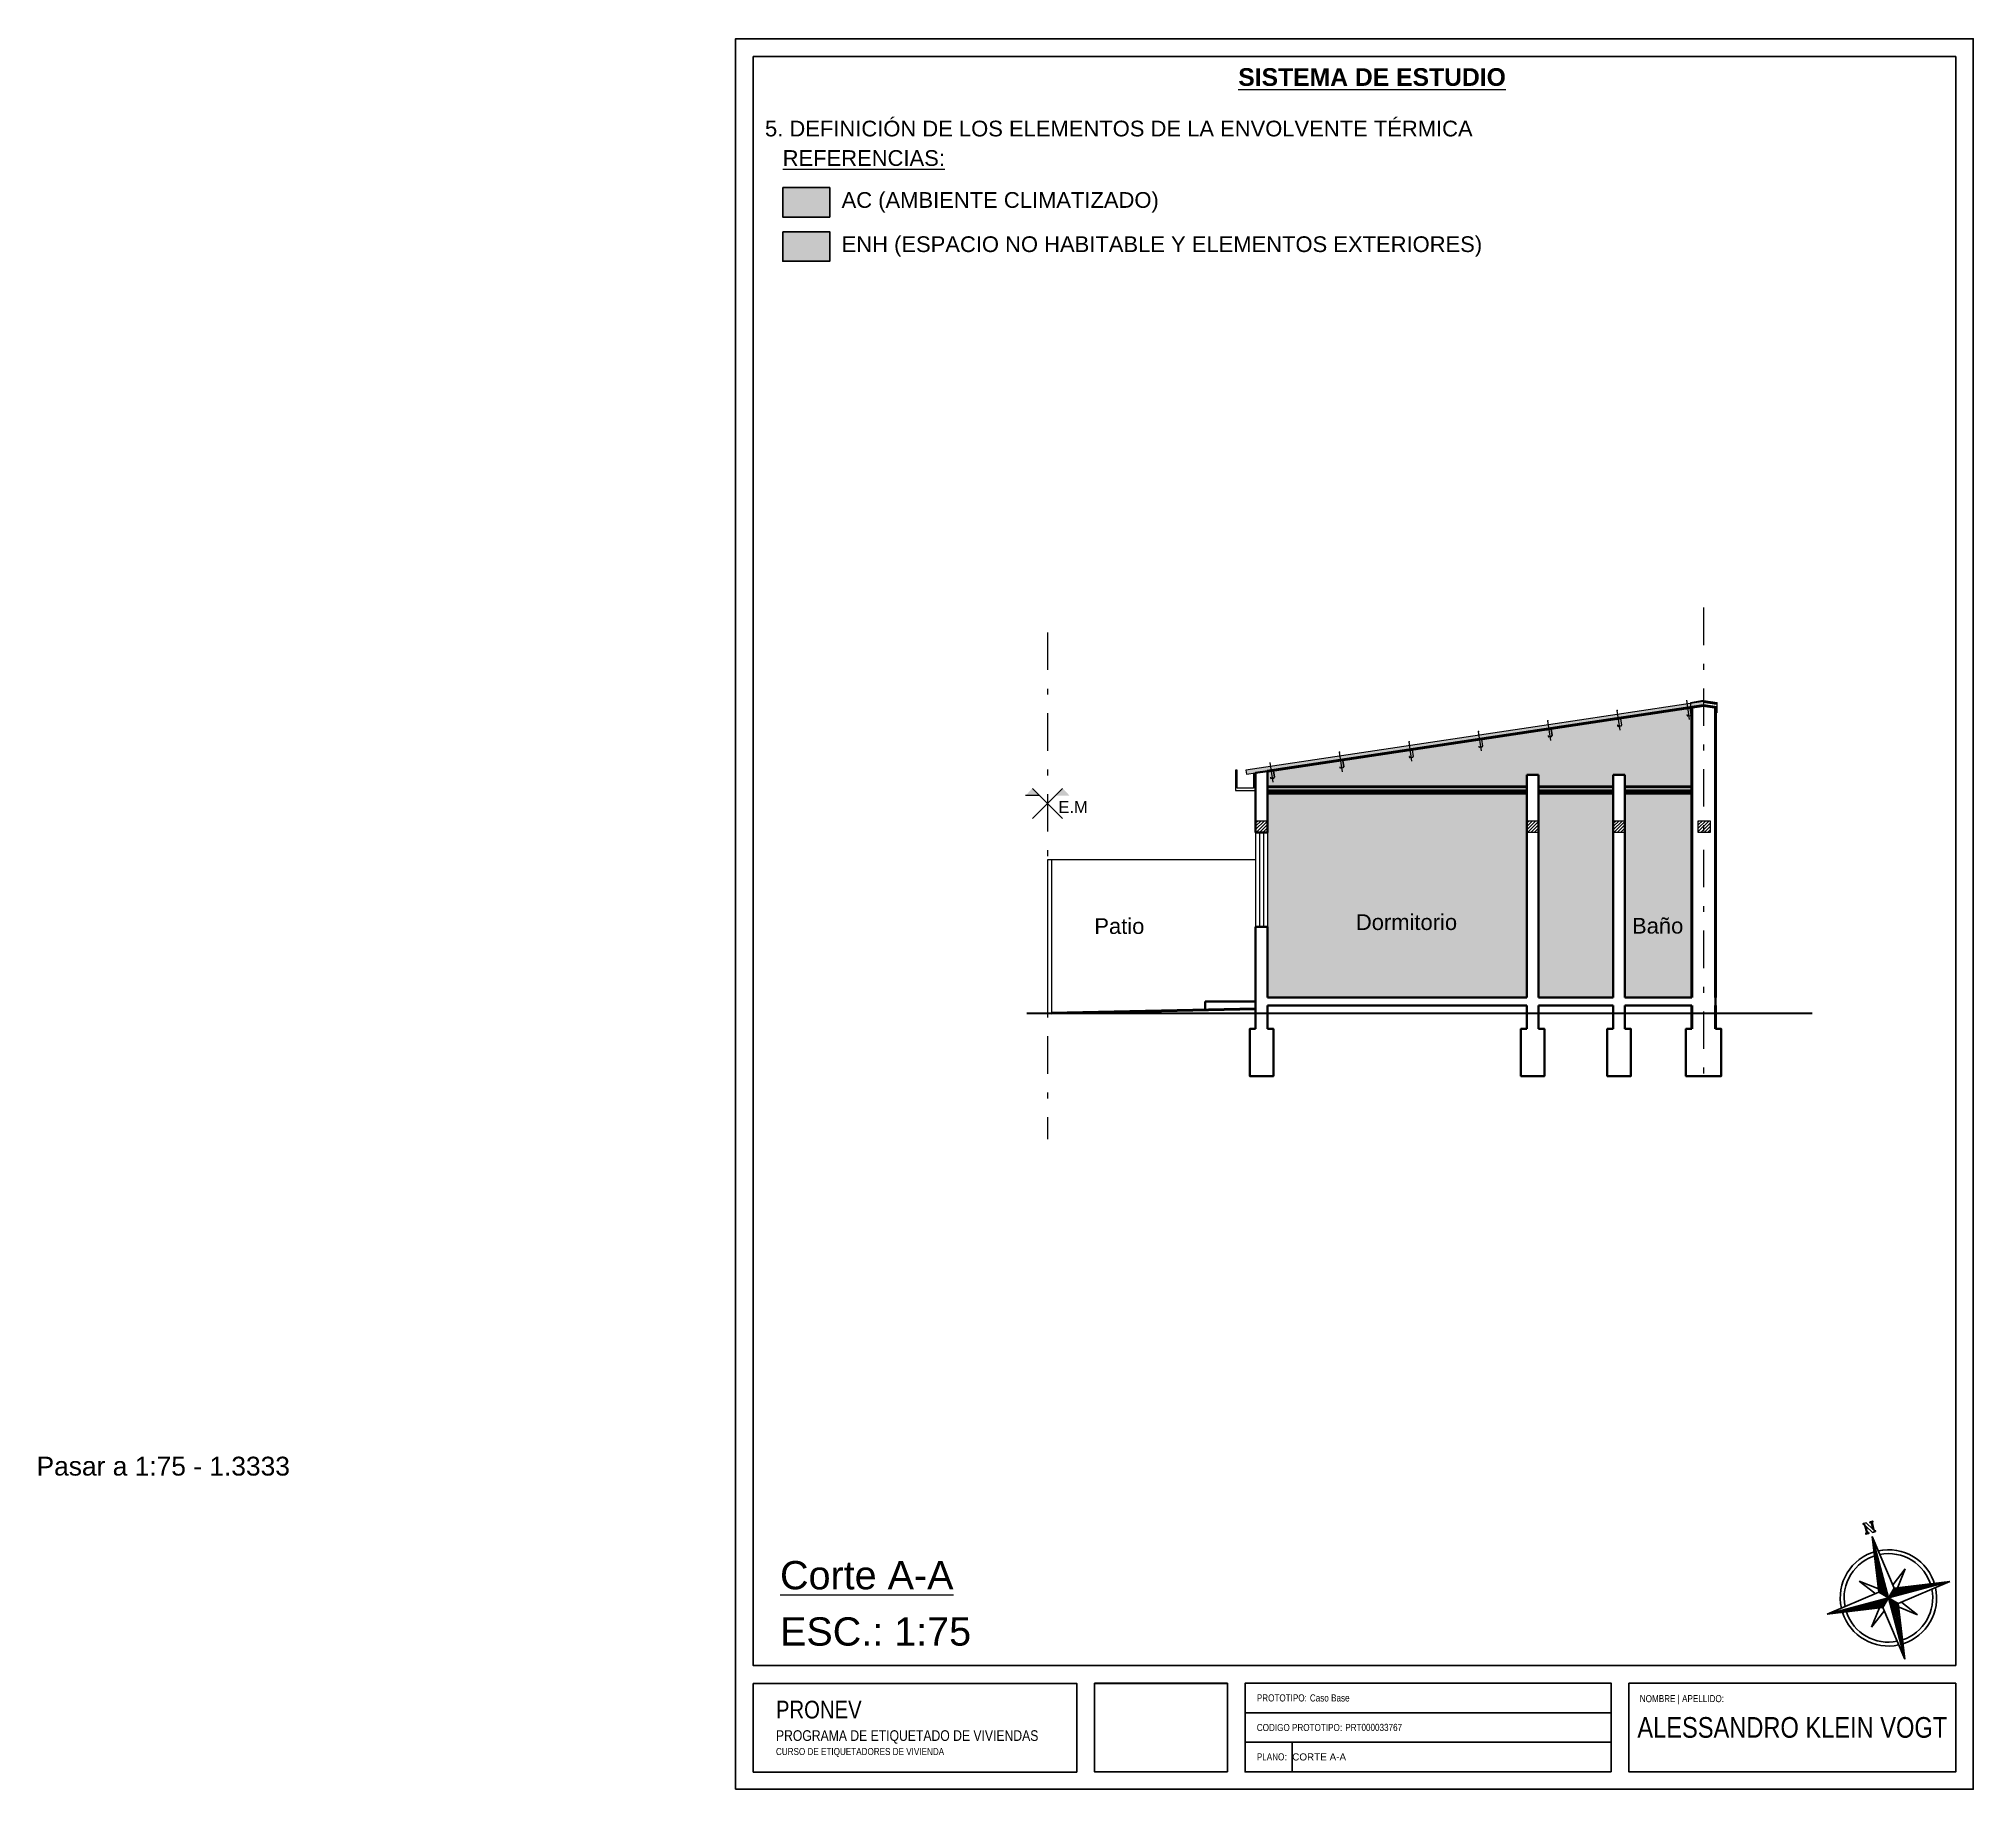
# Model space of a CAD drawing. Header units: millimetres. Extents: x 2761 to 3221, y 1635 to 1962.
# Drawn here: x 3018.96 to 3051.78, y 1802.77 to 1832.47 of the extents above; entities that cross this region are included whole.
import ezdxf

# ---------------------------------------------------------------- set-up
doc = ezdxf.new("R2010")
doc.units = ezdxf.units.MM
doc.linetypes.add('DASHDOT', pattern=[25.4, 12.7, -6.35, 0, -6.35])
for name, color, linetype, lineweight in [('Aberturas', 239, 'Continuous', 18), ('Cotas', 8, 'Continuous', 15), ('Detalles', 3, 'Continuous', 15), ('Ejes', 3, 'DASHDOT', 13), ('Muros', 6, 'Continuous', 50), ('Textos', 3, 'Continuous', 9), ('Vistas', 1, 'Continuous', 20)]:
    doc.layers.add(name, color=color, linetype=linetype, lineweight=lineweight)
doc.layers.add('Ambientes Climatizados', color=7, linetype='Continuous', lineweight=15, true_color=0x9fc5e8)
doc.layers.add('Espacios No Habitables', color=7, linetype='Continuous', lineweight=15, true_color=0xb4a7d6)
doc.layers.add('No View', color=70, linetype='Continuous', plot=False)
doc.styles.get("Standard").update_dxf_attribs({"font": 'arial.ttf'})
doc.linetypes.add('ZIGZAG', pattern='A,0.00254,-5.08,[131,ltypeshp.shx,S=5.08,R=0,X=-5.08,Y=0],-10.16,[131,ltypeshp.shx,S=5.08,R=180,X=5.08,Y=0],-5.08', length=20.32254)
picture_1 = doc.add_image_def('image1.png', size_in_pixel=(356, 237))

msp = doc.modelspace()

# ---------------------------------------------------------------- texts
at = {"lineweight": 0, "insert": (3040.227, 1803.32), "char_height": 0.1202, "attachment_point": 4, "line_spacing_factor": 0.999934}
msp.add_mtext('{\\C7;CORTE A-A}', dxfattribs=at)
at = {"layer": 'Textos', "color": 7, "lineweight": 20}
for s, height, p in [('Patio', 0.2667, (3036.87, 1817.283)), ('Dormitorio', 0.2667, (3041.307, 1817.35)), ('Baño', 0.2667, (3045.993, 1817.289)), ('Pasar a 1:75 - 1.3333', 0.31999, (3018.923, 1808.094))]:
    msp.add_text(s, height=height, dxfattribs=at).set_placement(p)
at = {"layer": 'Textos', "color": 7}
for s, insert, char_height, width, attachment_point in [('{\\fArial|b1|i0|c0|p34;\\LSISTEMA DE ESTUDIO}', (3041.582, 1831.819), 0.3, 13.77599, 5), ('5. DEFINICIÓN DE LOS ELEMENTOS DE LA ENVOLVENTE TÉRMICA', (3031.282, 1830.945), 0.2667, 13.77599, 4), ('{\\LREFERENCIAS:}', (3031.582, 1830.445), 0.2667, 13.77599, 4), ('AC (AMBIENTE CLIMATIZADO)', (3032.582, 1829.695), 0.2667, 13.77599, 4), ('ENH (ESPACIO NO HABITABLE Y ELEMENTOS EXTERIORES)', (3032.582, 1828.945), 0.2667, 13.77599, 4), ('{\\LCorte A-A}', (3031.537, 1806.644), 0.48, 9.84104, 1), ('ESC.: 1:75', (3031.537, 1805.689), 0.48, 9.84104, 1)]:
    msp.add_mtext(s, dxfattribs=dict(at, insert=insert, char_height=char_height, width=width, attachment_point=attachment_point))
at = {"layer": 'Textos', "color": 9, "true_color": 0xc7c8ca, "insert": (3036.758, 1819.536), "char_height": 0.2, "width": 2.813, "attachment_point": 3}
msp.add_mtext('{\\fArial|b0|i0|c0|p34;E.M}', dxfattribs=at)

# ---------------------------------------------------------------- blocks, each defined once
blk = doc.blocks.new('Rotulo-PRONEV')
at = {"ltscale": 4}
for p, q in [((14.857, 1.299), (8.644, 1.299)), ((14.857, 0.801), (8.644, 0.801))]:
    blk.add_line(p, q, dxfattribs=at)
for points in [[(20.701, 2.099), (0.299, 2.099), (0.299, 29.398), (20.701, 29.398)], [(0.299, 1.797), (5.789, 1.797), (5.789, 0.294), (0.299, 0.294)], [(14.857, 0.296), (8.644, 0.296), (8.644, 1.8), (14.857, 1.8)], [(20.701, 1.8), (15.156, 1.8), (15.156, 0.296), (20.701, 0.296)]]:
    blk.add_lwpolyline(points, close=True, dxfattribs=at)
at = {"layer": 'No View'}
blk.add_line((9.444, 0.801), (9.444, 0.296), dxfattribs=at)
for points in [[(0, 0), (21, 0), (21, 29.7), (0, 29.7)], [(6.088, 1.793), (8.345, 1.793), (8.345, 0.298), (6.088, 0.298)]]:
    blk.add_lwpolyline(points, close=True, dxfattribs=at)
at = {"lineweight": 0, "insert": (0.685, 1.503), "char_height": 0.1803, "width": 5.63699, "attachment_point": 1, "line_spacing_factor": 0.999934}
blk.add_mtext('{\\fArial Narrow|b0|i0|c0|p34;\\H1.66667x;PRONEV\\P\\H0.6x;PROGRAMA DE ETIQUETADO DE VIVIENDAS \\P\\H0.66667x;CURSO DE ETIQUETADORES DE VIVIENDA}', dxfattribs=at)
at = {"lineweight": 0, "line_spacing_factor": 0.999934}
for s, insert, char_height, attachment_point in [('{\\fArial Narrow|b0|i0|c0|p34;PROTOTIPO:}', (8.844, 1.55), 0.1202, 4), ('{\\fArial Narrow|b0|i0|c0|p34;Caso Base}', (9.744, 1.55), 0.1202, 4), ('{\\fArial Narrow|b0|i0|c0|p34;NOMBRE | APELLIDO:}', (15.342, 1.599), 0.1202, 1), ('{\\fArial Narrow|b0|i0|c0|p34;CODIGO PROTOTIPO}:', (8.844, 1.048), 0.1202, 4), ('{\\fArial Narrow|b0|i0|c0|p34;PRT000033767}', (10.344, 1.05), 0.1202, 4), ('{\\fArial Narrow|b0|i0|c0|p34;ALESSANDRO KLEIN VOGT}', (17.929, 1.048), 0.35, 5), ('{\\fArial Narrow|b0|i0|c0|p34;PLANO}:', (8.844, 0.55), 0.1202, 4)]:
    blk.add_mtext(s, dxfattribs=dict(at, insert=insert, char_height=char_height, attachment_point=attachment_point))
image = blk.add_image(picture_1, insert=(6.088, 0.298), size_in_units=(2.257, 1.502))
image.dxf.flags = 7
blk = doc.blocks.new('*X5')
at = {"color": 0, "linetype": 'ByBlock'}
for p, q in [((-217.53, 160.5), (-217.53, 160.5)), ((-217.52, 160.498), (-217.52, 160.5)), ((-217.51, 160.497), (-217.51, 160.5)), ((-217.5, 160.496), (-217.5, 160.5)), ((-217.49, 160.494), (-217.49, 160.5)), ((-217.48, 160.493), (-217.48, 160.5)), ((-217.47, 160.491), (-217.47, 160.5)), ((-217.46, 160.49), (-217.46, 160.5)), ((-217.45, 160.488), (-217.45, 160.5)), ((-217.44, 160.487), (-217.44, 160.5)), ((-217.43, 160.486), (-217.43, 160.5)), ((-217.42, 160.484), (-217.42, 160.5)), ((-217.41, 160.483), (-217.41, 160.5)), ((-217.4, 160.481), (-217.4, 160.5)), ((-217.39, 160.48), (-217.39, 160.5)), ((-217.38, 160.478), (-217.38, 160.5)), ((-217.37, 160.477), (-217.37, 160.5)), ((-217.36, 160.476), (-217.36, 160.5)), ((-217.35, 160.474), (-217.35, 160.5)), ((-217.34, 160.473), (-217.34, 160.5)), ((-217.33, 160.471), (-217.33, 160.5)), ((-217.32, 160.47), (-217.32, 160.5)), ((-217.31, 160.468), (-217.31, 160.5)), ((-217.3, 160.467), (-217.3, 160.5)), ((-217.29, 160.466), (-217.29, 160.5)), ((-217.28, 160.464), (-217.28, 160.5)), ((-217.27, 160.463), (-217.27, 160.5)), ((-217.26, 160.461), (-217.26, 160.5)), ((-217.25, 160.46), (-217.25, 160.5)), ((-217.24, 160.458), (-217.24, 160.5)), ((-217.23, 160.457), (-217.23, 160.5)), ((-217.22, 160.456), (-217.22, 160.5)), ((-217.21, 160.454), (-217.21, 160.5)), ((-217.2, 160.453), (-217.2, 160.5)), ((-217.19, 160.451), (-217.19, 160.5)), ((-217.18, 160.45), (-217.18, 160.5)), ((-217.17, 160.448), (-217.17, 160.5)), ((-217.16, 160.447), (-217.16, 160.5)), ((-217.15, 160.446), (-217.15, 160.5)), ((-217.14, 160.444), (-217.14, 160.5)), ((-217.13, 160.443), (-217.13, 160.5)), ((-217.12, 160.441), (-217.12, 160.5)), ((-217.11, 160.44), (-217.11, 160.5)), ((-217.1, 160.438), (-217.1, 160.5)), ((-217.09, 160.441), (-217.09, 160.5)), ((-217.08, 160.451), (-217.08, 160.5)), ((-217.07, 160.461), (-217.07, 160.5)), ((-217.06, 160.471), (-217.06, 160.5)), ((-217.05, 160.481), (-217.05, 160.5)), ((-217.04, 160.491), (-217.04, 160.5))]:
    blk.add_line(p, q, dxfattribs=at)
blk = doc.blocks.new('Sbpln014')
at = {"color": 0, "linetype": 'ByBlock'}
for p, q in [((-0.156, 0.156), (0, 1.25)), ((0, 1.25), (0.156, 0.156)), ((0, 1.25), (0, 0)), ((-0.234, 0.156), (-0.469, 0.469)), ((-0.469, 0.469), (-0.156, 0.234)), ((0.156, 0.234), (0.469, 0.469)), ((0.469, 0.469), (0.234, 0.156)), ((-1.25, 0), (-0.156, 0.156)), ((-0.156, -0.156), (-1.25, 0)), ((0, 0), (-1.25, 0)), ((-0.156, 0.156), (0, 0)), ((-0.156, -0.156), (0, 0)), ((0, 0), (0.156, 0.156)), ((0, 0), (0.156, -0.156)), ((0, 0), (0, -1.25)), ((1.25, 0), (0, 0)), ((0.156, 0.156), (1.25, 0)), ((-0.469, -0.469), (-0.234, -0.156)), ((-0.156, -0.234), (-0.469, -0.469)), ((0, -1.25), (-0.156, -0.156)), ((0.156, -0.156), (0, -1.25)), ((1.25, 0), (0.156, -0.156)), ((0.469, -0.469), (0.156, -0.234)), ((0.234, -0.156), (0.469, -0.469))]:
    blk.add_line(p, q, dxfattribs=at)
blk.add_lwpolyline([(1.348, 0.064), (1.348, 0.044), (1.328, 0.044), (1.328, 0.103), (1.348, 0.103), (1.348, 0.083), (1.523, 0.083), (1.523, 0.103), (1.543, 0.103), (1.543, 0.044), (1.387, -0.053), (1.523, -0.053), (1.523, -0.034), (1.543, -0.034), (1.543, -0.092), (1.523, -0.092), (1.523, -0.073), (1.348, -0.073), (1.348, -0.092), (1.328, -0.092), (1.328, -0.034), (1.484, 0.064), (1.348, 0.064)], dxfattribs=at)
for radius, start, end in [(0.95, 92.5891, 177.4109), (0.873, 93.5464, 176.4536), (0.95, 0, 87.4109), (0.873, 0, 86.4536), (0.95, 182.5891, 267.4109), (0.873, 183.5464, 266.4536), (0.95, 270, 357.4109), (0.873, 270, 356.4536)]:
    blk.add_arc((0, 0), radius, start, end, dxfattribs=at)
for p, xscale, yscale, zscale, rotation in [((-401.25, -542.578), 2.499999999999996, 2.499999999999996, 2.499999999999996, 270), ((-542.578, 401.25), 2.5, 2.5, 2.5, 180), ((401.25, 542.578), 2.5, 2.5, 2.5, 90)]:
    blk.add_blockref('*X5', p, dxfattribs=dict(at, xscale=xscale, yscale=yscale, zscale=zscale, rotation=rotation))
at = {"color": 0, "linetype": 'ByBlock', "xscale": 2.5, "yscale": 2.5, "zscale": 2.5}
blk.add_blockref('*X5', (542.578, -401.25), dxfattribs=at)
blk = doc.blocks.new('PCF C N10')
at = {"color": 0}
for p, q in [((-0.025, 0.008), (-0.025, 0.092)), ((-0.023, 0.008), (-0.023, 0.092)), ((0.017, 0.1), (-0.017, 0.1)), ((0.017, 0.098), (-0.017, 0.098)), ((0.017, 0.002), (-0.017, 0.002)), ((0.017, 0), (-0.017, 0)), ((0.023, 0.085), (0.023, 0.092)), ((0.023, 0.085), (0.025, 0.085)), ((0.023, 0.008), (0.023, 0.015)), ((0.023, 0.015), (0.025, 0.015)), ((0.025, 0.085), (0.025, 0.092)), ((0.025, 0.008), (0.025, 0.015))]:
    blk.add_line(p, q, dxfattribs=at)
for centre, radius, start, end in [((-0.017, 0.092), 0.008, 90, 180), ((-0.017, 0.008), 0.008, 180, 270), ((-0.017, 0.092), 0.006, 90, 180), ((-0.017, 0.008), 0.006, 180, 270), ((0.017, 0.092), 0.008, 360, 90), ((0.017, 0.092), 0.006, 360, 90), ((0.017, 0.008), 0.008, 270, 360), ((0.017, 0.008), 0.006, 270, 360)]:
    blk.add_arc(centre, radius, start, end, dxfattribs=at)

# ---------------------------------------------------------------- hatches: boundary and pattern name
at = {"layer": 'Ambientes Climatizados'}
h = msp.add_hatch(color=256, dxfattribs=at)
h.dxf.hatch_style = 1
h.paths.add_polyline_path([(3032.382, 1829.945), (3031.582, 1829.945), (3031.582, 1829.445), (3032.382, 1829.445)])
at = {"layer": 'Ambientes Climatizados', "lineweight": 20, "transparency": 33554559}
h = msp.add_hatch(color=256, dxfattribs=at)
h.dxf.hatch_style = 1
h.paths.add_polyline_path([(3045.673, 1819.671), (3045.423, 1819.671), (3044.703, 1819.671), (3044.407, 1819.671), (3044.407, 1816.205), (3045.673, 1816.205)])
h.paths.add_polyline_path([(3044.207, 1819.671), (3039.807, 1819.671), (3039.807, 1819.004), (3039.807, 1817.405), (3039.807, 1816.205), (3044.207, 1816.205)])
h.paths.add_polyline_path([(3047.007, 1819.671), (3045.873, 1819.671), (3045.873, 1816.205), (3047.007, 1816.205)])
at = {"layer": 'Detalles', "lineweight": 20, "true_color": 0xc7c8ca}
h = msp.add_hatch(dxfattribs=at)
h.set_pattern_fill('_USER', color=9, scale=0.039999, angle=45, pattern_type=0)
h.set_pattern_definition([(45, (2808.640524, 579.72101), (-0.0282835641, 0.0282835641), [])])
h.paths.add_polyline_path([(3039.607, 1819.204), (3039.607, 1819.004), (3039.807, 1819.004), (3039.807, 1819.204)])
h = msp.add_hatch(dxfattribs=at)
h.set_pattern_fill('_USER', color=9, scale=0.039999, angle=45, pattern_type=0)
h.set_pattern_definition([(45, (2804.3073, 579.72101), (-0.0282835641, 0.0282835641), [])])
h.paths.add_polyline_path([(3044.207, 1819.204), (3044.207, 1819.004), (3044.407, 1819.004), (3044.407, 1819.204)])
h = msp.add_hatch(dxfattribs=at)
h.set_pattern_fill('_USER', color=9, scale=0.039999, angle=45, pattern_type=0)
h.set_pattern_definition([(45, (2805.77393, 579.72101), (-0.0282835641, 0.0282835641), [])])
h.paths.add_polyline_path([(3045.673, 1819.204), (3045.673, 1819.004), (3045.873, 1819.004), (3045.873, 1819.204)])
h = msp.add_hatch(dxfattribs=at)
h.set_pattern_fill('_USER', color=9, scale=0.039999, angle=45, pattern_type=0)
h.set_pattern_definition([(45, (2867.015068, 609.904495), (-0.0282835641, 0.0282835641), [])])
h.paths.add_polyline_path([(3047.117, 1819.204), (3047.117, 1819.004), (3047.317, 1819.004), (3047.317, 1819.204)])
at = {"layer": 'Espacios No Habitables', "transparency": 33554559}
h = msp.add_hatch(color=256, dxfattribs=at)
h.dxf.hatch_style = 1
h.paths.add_polyline_path([(3032.382, 1829.195), (3031.582, 1829.195), (3031.582, 1828.695), (3032.382, 1828.695)])
h = msp.add_hatch(color=256, dxfattribs=at)
h.dxf.hatch_style = 1
h.paths.add_polyline_path([(3047.207, 1821.157), (3047.197, 1821.223), (3044.575, 1820.83), (3041.175, 1820.32), (3039.442, 1820.06), (3039.452, 1819.994), (3039.607, 1820.017), (3039.807, 1820.047)])
h.paths.add_polyline_path([(3047.007, 1821.051), (3046.983, 1821.036), (3046.983, 1821.123), (3039.807, 1820.047), (3039.807, 1819.778), (3044.207, 1819.778), (3044.207, 1819.98), (3044.407, 1819.98), (3044.407, 1819.778), (3045.673, 1819.778), (3045.673, 1819.98), (3045.873, 1819.98), (3045.873, 1819.778), (3047.007, 1819.778)])
h.paths.add_polyline_path([(3043.404, 1820.452), (3043.449, 1820.459, 0.414214), (3043.458, 1820.471), (3043.441, 1820.581), (3043.439, 1820.581), (3043.455, 1820.47, -0.414214), (3043.448, 1820.461), (3043.404, 1820.454)], flags=16)
h.paths.add_polyline_path([(3043.378, 1820.572), (3043.377, 1820.562), (3043.379, 1820.563)], flags=16)
h.paths.add_polyline_path([(3044.556, 1820.749), (3044.555, 1820.739), (3044.557, 1820.739)], flags=16)
h.paths.add_polyline_path([(3044.617, 1820.758), (3044.633, 1820.647, -0.414214), (3044.626, 1820.638), (3044.582, 1820.631), (3044.582, 1820.629), (3044.627, 1820.635, 0.414214), (3044.636, 1820.647), (3044.619, 1820.758)], flags=16)
h.paths.add_polyline_path([(3042.226, 1820.275), (3042.271, 1820.282, 0.414214), (3042.28, 1820.294), (3042.263, 1820.405), (3042.261, 1820.404), (3042.277, 1820.294, -0.414214), (3042.27, 1820.284), (3042.226, 1820.278)], flags=16)
h.paths.add_polyline_path([(3042.2, 1820.395), (3042.199, 1820.386), (3042.201, 1820.386)], flags=16)
h.paths.add_polyline_path([(3045.734, 1820.925), (3045.733, 1820.916), (3045.735, 1820.916)], flags=16)
h.paths.add_polyline_path([(3045.795, 1820.934), (3045.811, 1820.824, -0.414214), (3045.804, 1820.815), (3045.76, 1820.808), (3045.76, 1820.805), (3045.805, 1820.812, 0.414214), (3045.814, 1820.824), (3045.797, 1820.935)], flags=16)
h.paths.add_polyline_path([(3041.048, 1820.098), (3041.093, 1820.105, 0.414214), (3041.102, 1820.117), (3041.085, 1820.228), (3041.083, 1820.228), (3041.099, 1820.117, -0.414214), (3041.092, 1820.108), (3041.048, 1820.101)], flags=16)
h.paths.add_polyline_path([(3041.022, 1820.219), (3041.021, 1820.209), (3041.023, 1820.209)], flags=16)
h.paths.add_polyline_path([(3046.929, 1820.991, 0.414214), (3046.938, 1820.985), (3046.983, 1820.989), (3046.938, 1820.985, -0.414214), (3046.929, 1820.991), (3046.924, 1821)], flags=16)
h.paths.add_polyline_path([(3046.911, 1821.092), (3046.913, 1821.093), (3046.912, 1821.102)], flags=16)
h.paths.add_polyline_path([(3039.87, 1819.922), (3039.915, 1819.928, 0.414214), (3039.924, 1819.941), (3039.907, 1820.051), (3039.905, 1820.051), (3039.921, 1819.94, -0.414214), (3039.914, 1819.931), (3039.87, 1819.924)], flags=16)
h.paths.add_polyline_path([(3039.844, 1820.042), (3039.843, 1820.032), (3039.845, 1820.033)], flags=16)
at = {"layer": 'Textos', "true_color": 0xc7c8ca}
h = msp.add_hatch(color=9, dxfattribs=at)
h.paths.add_polyline_path([(3035.82, 1819.751), (3035.7, 1819.629), (3035.942, 1819.629)])
h.paths.add_polyline_path([(3036.331, 1819.751), (3036.209, 1819.629), (3036.451, 1819.629)])

# ---------------------------------------------------------------- linework, layer by layer
at = {"layer": 'Aberturas', "color": 9, "true_color": 0xc7c8ca}
for p, q in [((3039.607, 1819.004), (3039.607, 1817.405)), ((3039.673, 1819.004), (3039.673, 1817.405)), ((3039.74, 1819.004), (3039.74, 1817.405)), ((3039.807, 1819.004), (3039.807, 1817.405))]:
    msp.add_line(p, q, dxfattribs=at)
at = {"layer": 'Cotas', "color": 9, "lineweight": 50, "true_color": 0xc7c8ca}
for p, q in [((3047.007, 1821.127), (3047.007, 1816.205)), ((3047.407, 1821.127), (3047.407, 1816.205)), ((3047.007, 1816.071), (3047.007, 1815.671)), ((3047.407, 1816.071), (3047.407, 1815.671))]:
    msp.add_line(p, q, dxfattribs=at)
at = {"layer": 'Detalles', "color": 9, "lineweight": 20, "true_color": 0xc7c8ca}
for p, q in [((3045.792, 1820.743), (3045.743, 1821.072)), ((3046.97, 1820.919), (3046.921, 1821.249)), ((3044.614, 1820.566), (3044.565, 1820.896)), ((3042.258, 1820.213), (3042.209, 1820.542)), ((3043.436, 1820.389), (3043.387, 1820.719)), ((3039.902, 1819.859), (3039.853, 1820.189)), ((3041.08, 1820.036), (3041.031, 1820.365))]:
    msp.add_line(p, q, dxfattribs=at)
at = {"layer": 'Detalles', "color": 9, "lineweight": 50, "true_color": 0xc7c8ca}
msp.add_line((3039.607, 1816.011), (3036.142, 1815.938), dxfattribs=at)
at = {"layer": 'Detalles', "color": 9, "lineweight": 20, "true_color": 0xc7c8ca}
for points in [[(3047.207, 1821.224), (3047.207, 1821.244), (3046.983, 1821.205), (3046.983, 1821.036), (3047.007, 1821.051)], [(3047.207, 1821.224), (3047.207, 1821.244), (3047.43, 1821.207), (3047.43, 1821.036), (3047.407, 1821.051)], [(3039.571, 1820.012), (3039.571, 1819.757), (3039.296, 1819.757), (3039.296, 1820.062), (3039.264, 1820.062), (3039.264, 1819.718), (3039.607, 1819.718)]]:
    msp.add_lwpolyline(points, dxfattribs=at)
for points in [[(3039.807, 1819.004), (3039.607, 1819.004), (3039.607, 1819.204), (3039.807, 1819.204)], [(3044.407, 1819.004), (3044.207, 1819.004), (3044.207, 1819.204), (3044.407, 1819.204)], [(3045.873, 1819.004), (3045.673, 1819.004), (3045.673, 1819.204), (3045.873, 1819.204)], [(3047.317, 1819.004), (3047.117, 1819.004), (3047.117, 1819.204), (3047.317, 1819.204)]]:
    msp.add_lwpolyline(points, close=True, dxfattribs=at)
for p in [(3045.743, 1821.072), (3044.565, 1820.896), (3042.209, 1820.542), (3043.387, 1820.719), (3041.031, 1820.365)]:
    msp.add_point(p, dxfattribs=at)
at = {"layer": 'Ejes', "color": 9, "ltscale": 0.05, "true_color": 0xc7c8ca}
for p, q in [((3047.207, 1822.819), (3047.207, 1814.644)), ((3036.076, 1822.396), (3036.076, 1813.799))]:
    msp.add_line(p, q, dxfattribs=at)
at = {"layer": 'Muros', "color": 9, "true_color": 0xc7c8ca}
for p, q in [((3047.207, 1821.157), (3039.807, 1820.047)), ((3047.207, 1821.224), (3047.43, 1821.191)), ((3047.207, 1821.157), (3047.43, 1821.123)), ((3039.807, 1819.711), (3044.207, 1819.711)), ((3039.807, 1819.671), (3044.207, 1819.671)), ((3044.407, 1819.711), (3045.673, 1819.711)), ((3044.407, 1819.671), (3045.673, 1819.671)), ((3045.873, 1819.711), (3047.007, 1819.711)), ((3045.873, 1819.671), (3047.007, 1819.671))]:
    msp.add_line(p, q, dxfattribs=at)
at = {"layer": 'Muros', "color": 9, "lineweight": 35, "true_color": 0xc7c8ca}
for p, q in [((3047.207, 1821.157), (3047.007, 1821.127)), ((3047.007, 1821.127), (3047.007, 1816.205)), ((3047.207, 1821.157), (3047.407, 1821.127)), ((3047.407, 1821.127), (3047.407, 1815.671)), ((3044.207, 1819.98), (3044.207, 1816.205)), ((3044.407, 1819.98), (3044.207, 1819.98)), ((3044.207, 1819.98), (3044.207, 1816.205)), ((3044.407, 1819.98), (3044.207, 1819.98)), ((3044.407, 1819.98), (3044.407, 1816.205)), ((3044.407, 1819.98), (3044.407, 1816.205)), ((3045.673, 1819.98), (3045.673, 1816.205)), ((3045.673, 1819.98), (3045.873, 1819.98)), ((3045.673, 1819.98), (3045.673, 1816.205)), ((3045.673, 1819.98), (3045.873, 1819.98)), ((3045.873, 1819.98), (3045.873, 1816.205)), ((3045.873, 1819.98), (3045.873, 1816.205)), ((3039.807, 1819.004), (3039.607, 1819.004)), ((3039.807, 1817.405), (3039.607, 1817.405)), ((3044.207, 1816.205), (3039.807, 1816.205)), ((3044.407, 1816.205), (3045.673, 1816.205)), ((3047.007, 1816.205), (3045.873, 1816.205)), ((3039.607, 1816.138), (3038.749, 1816.138)), ((3038.749, 1816.138), (3038.749, 1815.991)), ((3044.207, 1816.071), (3039.807, 1816.071)), ((3044.207, 1816.071), (3044.207, 1815.671)), ((3044.407, 1816.071), (3044.407, 1815.671)), ((3044.407, 1816.071), (3045.673, 1816.071)), ((3045.673, 1816.071), (3045.673, 1815.671)), ((3045.873, 1816.071), (3045.873, 1815.671)), ((3047.007, 1816.071), (3045.873, 1816.071)), ((3047.007, 1816.071), (3047.007, 1815.671))]:
    msp.add_line(p, q, dxfattribs=at)
at = {"layer": 'Muros', "color": 9, "linetype": 'ZIGZAG', "ltscale": 0.003, "true_color": 0xc7c8ca}
for p, q in [((3039.807, 1819.778), (3044.207, 1819.778)), ((3044.407, 1819.778), (3045.673, 1819.778)), ((3045.873, 1819.778), (3047.007, 1819.778))]:
    msp.add_line(p, q, dxfattribs=at)
at = {"layer": 'Muros', "color": 9, "lineweight": 35, "true_color": 0xc7c8ca}
for points in [[(3039.607, 1819.004), (3039.607, 1820.017), (3039.807, 1820.047), (3039.807, 1819.004)], [(3039.607, 1815.671), (3039.607, 1817.405)], [(3039.807, 1817.405), (3039.807, 1816.205)], [(3039.807, 1816.071), (3039.807, 1815.671)], [(3039.807, 1815.671), (3039.907, 1815.671), (3039.907, 1814.871), (3039.507, 1814.871), (3039.507, 1815.671), (3039.607, 1815.671)], [(3044.407, 1815.671), (3044.507, 1815.671), (3044.507, 1814.871), (3044.107, 1814.871), (3044.107, 1815.671), (3044.207, 1815.671)], [(3045.873, 1815.671), (3045.973, 1815.671), (3045.973, 1814.871), (3045.573, 1814.871), (3045.573, 1815.671), (3045.673, 1815.671)], [(3047.407, 1815.671), (3047.507, 1815.671), (3047.507, 1814.871), (3046.907, 1814.871), (3046.907, 1815.671), (3047.007, 1815.671)], [(3047.007, 1815.671), (3046.907, 1815.671), (3046.907, 1814.871), (3047.507, 1814.871), (3047.507, 1815.671), (3047.407, 1815.671)]]:
    msp.add_lwpolyline(points, dxfattribs=at)
at = {"layer": 'No View'}
for points in [[(3031.582, 1829.945), (3032.382, 1829.945), (3032.382, 1829.445), (3031.582, 1829.445)], [(3031.582, 1829.195), (3032.382, 1829.195), (3032.382, 1828.695), (3031.582, 1828.695)]]:
    msp.add_lwpolyline(points, close=True, dxfattribs=at)
at = {"layer": 'Textos', "color": 9, "true_color": 0xc7c8ca}
for p, q in [((3035.82, 1819.751), (3036.331, 1819.24)), ((3035.82, 1819.24), (3036.331, 1819.751)), ((3035.942, 1819.629), (3035.7, 1819.629))]:
    msp.add_line(p, q, dxfattribs=at)
at = {"layer": 'Vistas', "color": 9, "lineweight": 20, "true_color": 0xc7c8ca}
for p, q in [((3039.607, 1818.538), (3036.076, 1818.538)), ((3036.076, 1818.538), (3036.076, 1815.938)), ((3036.142, 1818.538), (3036.142, 1815.938))]:
    msp.add_line(p, q, dxfattribs=at)
at = {"layer": 'Vistas', "color": 9, "lineweight": 30, "true_color": 0xc7c8ca}
msp.add_line((3035.724, 1815.938), (3049.051, 1815.938), dxfattribs=at)
at = {"layer": 'Vistas', "color": 9, "lineweight": 20, "true_color": 0xc7c8ca}
msp.add_lwpolyline([(3047.207, 1821.224), (3044.575, 1820.83), (3041.175, 1820.32), (3039.442, 1820.06), (3039.452, 1819.994), (3039.607, 1820.017)], dxfattribs=at)

# ---------------------------------------------------------------- block references
msp.add_blockref('Rotulo-PRONEV', (3030.783, 1802.771))
at = {"color": 9, "ltscale": 0.7, "true_color": 0xc7c8ca, "xscale": 0.8605317641614497, "yscale": 0.8605317641614497, "zscale": 0.8605317641614497, "rotation": 105.0000000000084}
msp.add_blockref('Sbpln014', (3050.343, 1806.019), dxfattribs=at)
at = {"layer": 'Detalles', "color": 9, "lineweight": 20, "true_color": 0xc7c8ca, "xscale": 1.3333, "yscale": 1.3333, "zscale": 1.3333, "rotation": 188.5307656100462}
for p in [(3046.941, 1821.117), (3044.585, 1820.764), (3045.763, 1820.94), (3042.229, 1820.41), (3043.407, 1820.587), (3041.051, 1820.234), (3039.873, 1820.057)]:
    msp.add_blockref('PCF C N10', p, dxfattribs=at)

msp.set_redraw_order([(e.dxf.handle, doc.entitydb.next_handle()) for e in msp.query("TEXT MTEXT ATTDEF DIMENSION ARC_DIMENSION")])  # texts and dimensions are drawn at this point

doc.saveas('drawing.dxf')
